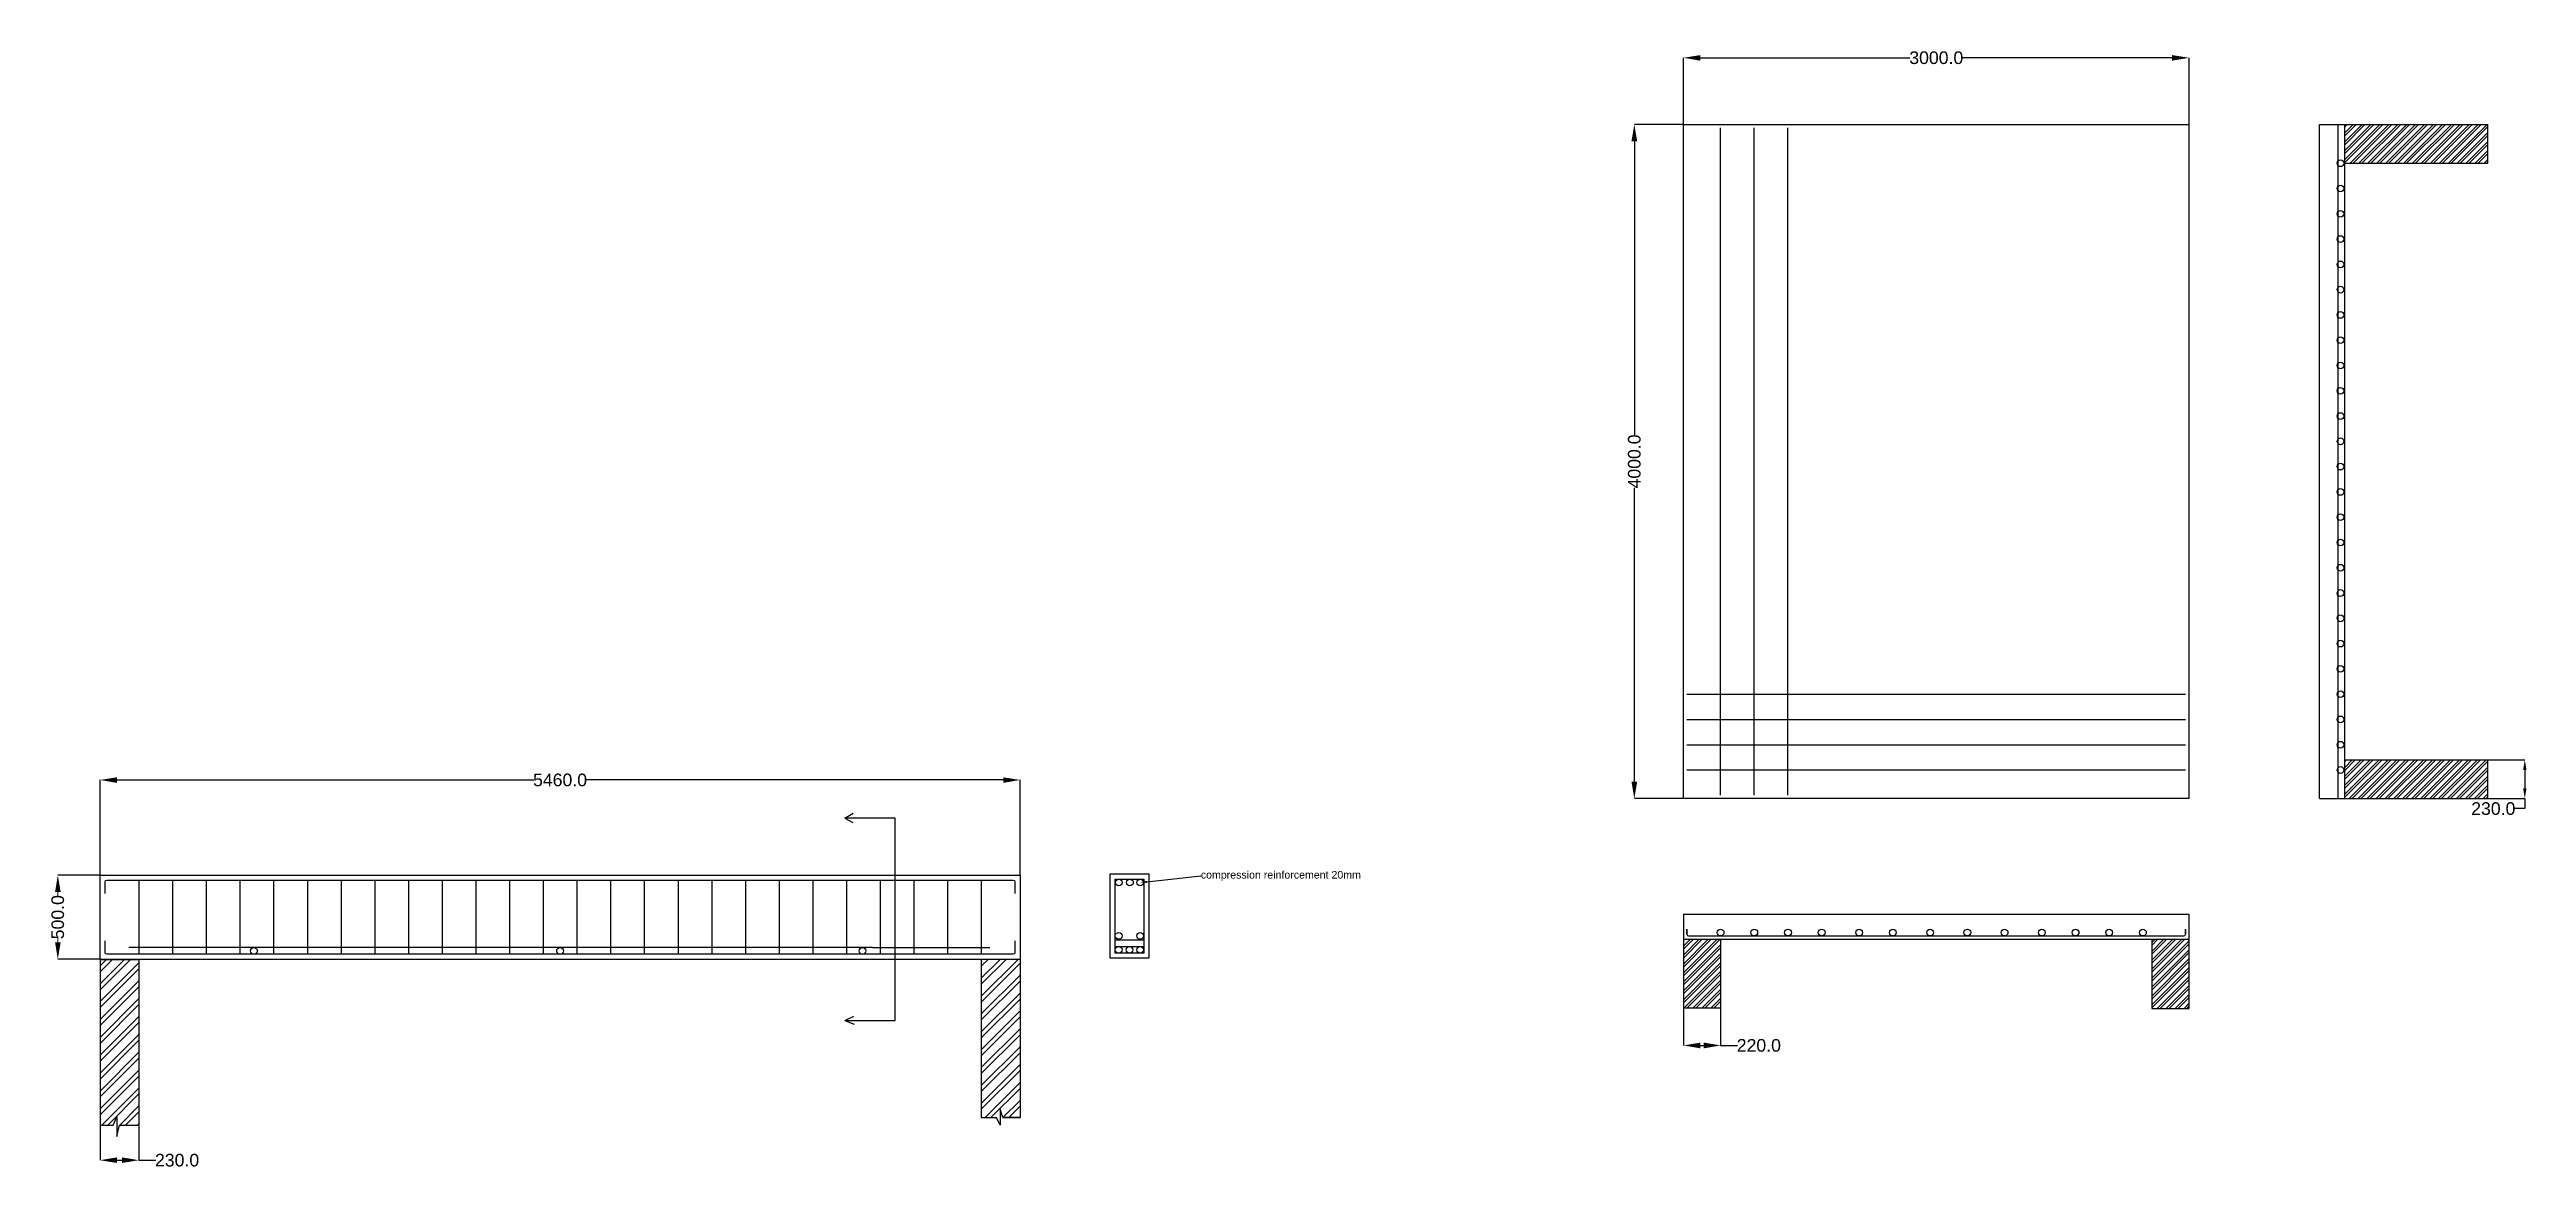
# Model space of a CAD drawing. Header units: inches. Extents: x 448145 to 618619, y -64863 to 148507.
# Drawn here: x 508620 to 523321, y 113106 to 119745 of the extents above; entities that cross this region are included whole.
import ezdxf
from ezdxf import colors
from ezdxf.entities.mleader import LeaderData, LeaderLine
from ezdxf.math import Vec2, Vec3

# ---------------------------------------------------------------- set-up
doc = ezdxf.new("R2010")
doc.units = ezdxf.units.IN
doc.header["$MEASUREMENT"] = 0
doc.styles.get("Standard").update_dxf_attribs({"font": 'Arial.ttf', "height": 75})
doc.dimstyles.get("Standard").update_dxf_attribs({"dimtxt": 25, "dimasz": 1, "dimexe": 0.18, "dimexo": 0.0625, "dimgap": 0, "dimtad": 0, "dimtoh": 1, "dimdec": 0, "dimzin": 0, "dimdsep": 46, "dimtxsty": 'Standard', "dimcen": 0.09, "dimadec": 0, "dimazin": 0, "dimtfac": 1, "dimtdec": 0, "dimtofl": 0, "dimtmove": 0, "dimatfit": 3, "dimfxl": 0, "dimtolj": 1, "dimtzin": 0, "dimarcsym": 0})
pattern_1 = [(45, (504470.404, 114525.313), (-26.516504, 26.516504), []), (45, (504488.08, 114525.313), (-26.516504, 26.516504), [])]

msp = doc.modelspace()

# ---------------------------------------------------------------- blocks, each defined once
blk = doc.blocks.new('*D310')
at = {"color": 0, "lineweight": -2}
for p, q in [((518318, 119301), (518318, 119696)), ((518418, 119696), (519662, 119696)), ((521218, 119696), (519973, 119696)), ((521318, 119301), (521318, 119696))]:
    blk.add_line(p, q, dxfattribs=at)
at = {"color": 0}
for points in [[(518418, 119712), (518418, 119679), (518318, 119696)], [(521218, 119712), (521218, 119679), (521318, 119696)]]:
    blk.add_solid(points, dxfattribs=at)
at = {"layer": 'Defpoints', "color": 0}
for p in [(521318, 119696), (518318, 119301), (521318, 119301)]:
    blk.add_point(p, dxfattribs=at)
at = {"color": 0, "insert": (519818, 119696), "char_height": 75, "attachment_point": 5}
blk.add_mtext('\\A1;3000.0', dxfattribs=at)
blk = doc.blocks.new('*D311')
at = {"color": 0, "lineweight": -2}
for p, q in [((518318, 119301), (518026, 119301)), ((518318, 115301), (518026, 115301))]:
    blk.add_line(p, q, dxfattribs=at)
at = {"color": 0, "lineweight": -3}
for p, q in [((518026, 119201), (518026, 117458)), ((518026, 115401), (518026, 117144))]:
    blk.add_line(p, q, dxfattribs=at)
at = {"color": 0}
for points in [[(518009, 119201), (518043, 119201), (518026, 119301)], [(518009, 115401), (518043, 115401), (518026, 115301)]]:
    blk.add_solid(points, dxfattribs=at)
at = {"layer": 'Defpoints', "color": 0}
for p in [(518318, 119301), (518026, 115301), (518318, 115301)]:
    blk.add_point(p, dxfattribs=at)
at = {"color": 0, "insert": (518026, 117301), "char_height": 75, "attachment_point": 5, "rotation": 90}
blk.add_mtext('\\A1;4000.0', dxfattribs=at)
blk = doc.blocks.new('*D312')
at = {"color": 0, "lineweight": -2}
for p, q in [((508920, 114847), (508920, 115411)), ((509020, 115411), (511495, 115411)), ((514280, 115411), (511806, 115411)), ((514380, 114847), (514380, 115411))]:
    blk.add_line(p, q, dxfattribs=at)
at = {"color": 0}
for points in [[(509020, 115427), (509020, 115394), (508920, 115411)], [(514280, 115427), (514280, 115394), (514380, 115411)]]:
    blk.add_solid(points, dxfattribs=at)
at = {"layer": 'Defpoints', "color": 0}
for p in [(514380, 115411), (508920, 114847), (514380, 114847)]:
    blk.add_point(p, dxfattribs=at)
at = {"color": 0, "insert": (511650, 115411), "char_height": 75, "attachment_point": 5}
blk.add_mtext('\\A1;5460.0', dxfattribs=at)
blk = doc.blocks.new('*D313')
at = {"color": 0, "lineweight": -2}
for p, q in [((508920, 114847), (508669, 114847)), ((508920, 114347), (508669, 114347))]:
    blk.add_line(p, q, dxfattribs=at)
at = {"color": 0, "lineweight": 15}
for p, q in [((508669, 114747), (508669, 114723)), ((508669, 114447), (508669, 114471))]:
    blk.add_line(p, q, dxfattribs=at)
at = {"color": 0}
for points in [[(508653, 114747), (508686, 114747), (508669, 114847)], [(508653, 114447), (508686, 114447), (508669, 114347)]]:
    blk.add_solid(points, dxfattribs=at)
at = {"layer": 'Defpoints', "color": 0}
for p in [(508920, 114847), (508669, 114347), (508920, 114347)]:
    blk.add_point(p, dxfattribs=at)
at = {"color": 0, "insert": (508669, 114597), "char_height": 75, "attachment_point": 5, "rotation": 90}
blk.add_mtext('\\A1;500.0', dxfattribs=at)
blk = doc.blocks.new('*D314')
at = {"color": 0, "lineweight": -2}
for p, q in [((508920, 113364), (508920, 113155)), ((509150, 113364), (509150, 113155)), ((509020, 113155), (509050, 113155)), ((509150, 113155), (509250, 113155))]:
    blk.add_line(p, q, dxfattribs=at)
at = {"color": 0}
for points in [[(509020, 113172), (509020, 113139), (508920, 113155)], [(509050, 113172), (509050, 113139), (509150, 113155)]]:
    blk.add_solid(points, dxfattribs=at)
at = {"layer": 'Defpoints', "color": 0}
for p in [(508920, 113364), (509150, 113364), (509150, 113155)]:
    blk.add_point(p, dxfattribs=at)
at = {"color": 0, "insert": (509377, 113155), "char_height": 75, "attachment_point": 5}
blk.add_mtext('\\A1;230.0', dxfattribs=at)
blk = doc.blocks.new('*D315')
at = {"color": 0, "lineweight": -2}
for p, q in [((518318, 114059), (518318, 113836)), ((518538, 114059), (518538, 113836)), ((518418, 113836), (518438, 113836)), ((518538, 113836), (518638, 113836))]:
    blk.add_line(p, q, dxfattribs=at)
at = {"color": 0}
for points in [[(518418, 113853), (518418, 113819), (518318, 113836)], [(518438, 113853), (518438, 113819), (518538, 113836)]]:
    blk.add_solid(points, dxfattribs=at)
at = {"layer": 'Defpoints', "color": 0}
for p in [(518318, 114059), (518538, 114059), (518538, 113836)]:
    blk.add_point(p, dxfattribs=at)
at = {"color": 0, "insert": (518765, 113836), "char_height": 75, "attachment_point": 5}
blk.add_mtext('\\A1;220.0', dxfattribs=at)
blk = doc.blocks.new('*D316')
at = {"color": 0, "lineweight": -2}
for p, q in [((523092, 115531), (523311, 115531)), ((523311, 115471), (523311, 115361)), ((523092, 115301), (523311, 115301)), ((523311, 115301), (523311, 115241)), ((523311, 115241), (523251, 115241))]:
    blk.add_line(p, q, dxfattribs=at)
at = {"color": 0}
for points in [[(523301, 115471), (523321, 115471), (523311, 115531)], [(523301, 115361), (523321, 115361), (523311, 115301)]]:
    blk.add_solid(points, dxfattribs=at)
at = {"layer": 'Defpoints', "color": 0}
for p in [(523092, 115531), (523092, 115301), (523311, 115301)]:
    blk.add_point(p, dxfattribs=at)
at = {"color": 0, "insert": (523124, 115241), "char_height": 75, "attachment_point": 5}
blk.add_mtext('\\A1;230.0', dxfattribs=at)

# ---------------------------------------------------------------- dimensions: what is measured, and where the dimension line sits
for base, p1, p2, picture, middle in [((521317.936, 119695.66), (518317.936, 119300.575), (521317.936, 119300.575), '*D310', (519817.936, 119695.66)), ((514380.148, 115410.577), (508920.148, 114846.968), (514380.148, 114846.968), '*D312', (511650.148, 115410.577)), ((518537.936, 113836.003), (518317.936, 114058.648), (518537.936, 114058.648), '*D315', (518764.991, 113836.003)), ((509150.148, 113155.487), (508920.148, 113363.719), (509150.148, 113363.719), '*D314', (509377.203, 113155.487))]:
    dim = msp.add_linear_dim(base=base, p1=p1, p2=p2, dimstyle='Standard', override={"dimtxt": 60, "dimasz": 100, "dimdec": 1})
    dim.commit()
    dim.dimension.update_dxf_attribs({"geometry": picture, "text_midpoint": middle})
for base, p1, p2, override, picture, middle in [((518026.004, 115300.575), (518317.936, 119300.575), (518317.936, 115300.575), {"dimtxt": 60, "dimasz": 100, "dimdec": 1, "dimlwd": 65533}, '*D311', (518026.004, 117300.575)), ((523310.863, 115300.575), (523092.354, 115530.575), (523092.354, 115300.575), {"dimtxt": 60, "dimasz": 60, "dimdec": 1}, '*D316', (523123.808, 115240.575)), ((508669.265, 114346.968), (508920.148, 114846.968), (508920.148, 114346.968), {"dimtxt": 60, "dimasz": 100, "dimdec": 1, "dimlwd": 15}, '*D313', (508669.265, 114596.968))]:
    dim = msp.add_linear_dim(base=base, p1=p1, p2=p2, angle=90, dimstyle='Standard', override=override)
    dim.commit()
    dim.dimension.update_dxf_attribs({"geometry": picture, "text_midpoint": middle})

# ---------------------------------------------------------------- hatches: boundary and pattern name
h = msp.add_hatch()
h.set_pattern_fill('ANSI32', color=256, scale=100)
h.set_pattern_definition(pattern_1)
h.paths.add_polyline_path([(523092.354, 115300.575), (523092.354, 115530.575), (522242.354, 115530.575), (522242.354, 115300.575)])
h.paths.add_polyline_path([(522242.354, 119300.575), (522242.354, 119070.575), (523092.354, 119070.575), (523092.354, 119300.575)])
h = msp.add_hatch()
h.set_pattern_fill('ANSI32', color=256, scale=100)
h.set_pattern_definition(pattern_1)
h.paths.add_polyline_path([(518537.936, 114465.737), (518317.936, 114465.737), (518317.936, 114058.648), (518537.936, 114058.648)])
h.paths.add_polyline_path([(521317.936, 114465.737), (521097.936, 114465.737), (521097.936, 114054.646), (521317.936, 114054.646)])
h = msp.add_hatch()
h.set_pattern_fill('ANSI32', color=256, scale=200)
h.set_pattern_definition([(45, (504470.404, 114525.31), (-53.033, 53.033), []), (45, (504505.76, 114525.31), (-53.033, 53.033), [])])
h.paths.add_polyline_path([(509150.148, 114346.968), (508920.148, 114346.968), (508920.148, 113363.719), (509150.148, 113363.719), (509150.148, 113366.924)])
h.paths.add_polyline_path([(514380.148, 114346.968), (514150.148, 114346.968), (514150.148, 113408.351), (514380.148, 113408.351)])

# ---------------------------------------------------------------- linework, layer by layer
for p, q in [((518537.936, 115320.575), (518537.936, 119280.575)), ((518737.936, 115320.575), (518737.936, 119280.575)), ((518937.936, 115320.575), (518937.936, 119280.575)), ((522092.354, 115300.575), (522092.354, 119300.575)), ((522092.354, 119300.575), (523092.354, 119300.575)), ((522202.354, 115300.575), (522202.354, 119300.575)), ((522242.354, 115300.575), (522242.354, 119300.575)), ((523092.354, 119070.575), (523092.354, 119300.575)), ((522242.354, 119070.575), (523092.354, 119070.575)), ((518337.936, 115920.575), (521297.936, 115920.575)), ((518337.936, 115770.575), (521297.936, 115770.575)), ((518337.936, 115620.575), (521297.936, 115620.575)), ((518337.936, 115470.575), (521297.936, 115470.575)), ((522242.354, 115530.575), (523092.354, 115530.575)), ((523092.354, 115300.575), (523092.354, 115530.575)), ((522092.354, 115300.575), (523092.354, 115300.575)), ((513339.645, 115184.022), (513388.859, 115213.601)), ((513339.645, 115184.022), (513387.178, 115158.15)), ((509150.148, 114816.968), (509150.148, 114376.968)), ((509350.148, 114816.968), (509350.148, 114376.968)), ((509550.148, 114816.968), (509550.148, 114376.968)), ((509750.148, 114816.968), (509750.148, 114376.968)), ((509950.148, 114816.968), (509950.148, 114376.968)), ((510150.148, 114816.968), (510150.148, 114376.968)), ((510350.148, 114816.968), (510350.148, 114376.968)), ((510550.148, 114816.968), (510550.148, 114376.968)), ((510750.148, 114816.968), (510750.148, 114376.968)), ((510950.148, 114816.968), (510950.148, 114376.968)), ((511150.148, 114816.968), (511150.148, 114376.968)), ((511350.148, 114816.968), (511350.148, 114376.968)), ((511550.148, 114816.968), (511550.148, 114376.968)), ((511750.148, 114816.968), (511750.148, 114376.968)), ((511950.148, 114816.968), (511950.148, 114376.968)), ((512150.148, 114816.968), (512150.148, 114376.968)), ((512350.148, 114816.968), (512350.148, 114376.968)), ((512550.148, 114816.968), (512550.148, 114376.968)), ((512750.148, 114816.968), (512750.148, 114376.968)), ((512950.148, 114816.968), (512950.148, 114376.968)), ((513150.148, 114816.968), (513150.148, 114376.968)), ((513350.148, 114816.968), (513350.148, 114376.968)), ((513550.148, 114816.968), (513550.148, 114376.968)), ((513750.148, 114816.968), (513750.148, 114376.968)), ((513950.148, 114816.968), (513950.148, 114376.968)), ((514150.148, 114816.968), (514150.148, 114376.968)), ((518317.936, 114615.737), (518317.936, 114615.737)), ((518317.936, 114615.737), (521317.936, 114615.737)), ((518317.936, 114615.737), (518317.936, 114058.648)), ((518337.936, 114525.737), (518337.936, 114495.737)), ((518337.936, 114495.737), (518337.936, 114525.737)), ((521297.936, 114525.737), (521297.936, 114495.737)), ((521297.936, 114495.737), (521297.936, 114525.737)), ((521297.936, 114525.737), (521297.936, 114525.737)), ((521317.936, 114615.737), (521317.936, 114054.646)), ((509833.126, 114416.968), (509090.752, 114416.968)), ((513503.644, 114416.968), (509833.126, 114416.968)), ((513503.644, 114416.968), (514200.627, 114416.968)), ((514944.56, 114463.55), (515114.56, 114463.55)), ((514944.56, 114383.55), (514944.56, 114423.55)), ((514944.56, 114423.55), (515114.56, 114423.55)), ((514944.56, 114383.55), (514944.56, 114413.55)), ((514944.56, 114383.55), (514944.56, 114403.55)), ((518317.936, 114485.737), (518317.936, 114485.737)), ((518317.936, 114485.737), (518317.936, 114485.737)), ((518317.936, 114485.737), (518317.936, 114485.737)), ((518317.936, 114485.737), (518317.936, 114485.737)), ((518317.936, 114485.737), (518317.936, 114485.737)), ((518317.936, 114465.737), (521317.936, 114465.737)), ((518347.936, 114485.737), (521287.936, 114485.737)), ((518537.936, 114465.737), (518537.936, 114058.648)), ((521097.936, 114465.737), (521097.936, 114054.646)), ((508920.148, 114346.968), (508920.148, 113363.719)), ((508920.148, 114346.968), (509150.148, 114346.968)), ((509150.148, 114346.968), (509150.148, 113366.924)), ((514380.148, 114346.968), (514150.148, 114346.968)), ((514150.148, 114346.968), (514150.148, 114346.968)), ((514150.148, 114346.968), (514150.148, 113408.351)), ((514380.148, 114346.968), (514380.148, 113408.351)), ((513339.645, 113984.022), (513393.903, 114010.486)), ((513339.645, 113984.022), (513395.585, 113961.756)), ((518317.936, 114058.648), (518537.936, 114058.648)), ((521097.936, 114054.646), (521317.936, 114054.646)), ((508920.148, 113363.719), (508998.5, 113363.719)), ((508920.148, 113363.719), (508998.5, 113363.719)), ((508998.5, 113363.719), (509020.236, 113413.207)), ((509020.236, 113413.207), (509020.236, 113295.91)), ((509020.236, 113295.91), (509035.148, 113363.719)), ((509035.148, 113363.719), (509150.148, 113363.719)), ((509150.148, 113366.924), (509150.148, 113363.719)), ((514150.148, 113408.351), (514239.939, 113408.351)), ((514150.148, 113408.351), (514239.939, 113408.351)), ((514150.148, 113408.351), (514239.939, 113408.351)), ((514150.148, 113408.351), (514239.939, 113408.351)), ((514150.148, 113408.351), (514239.939, 113408.351)), ((514150.148, 113408.351), (514239.939, 113408.351)), ((514150.148, 113408.351), (514239.939, 113408.351)), ((514262.568, 113362.986), (514239.939, 113408.351)), ((514277.629, 113408.351), (514262.568, 113458.939)), ((514262.568, 113458.939), (514262.568, 113362.986)), ((514265.943, 113408.351), (514265.943, 113408.351)), ((514277.629, 113408.351), (514380.148, 113408.351)), ((514380.148, 113408.351), (514277.629, 113408.351))]:
    msp.add_line(p, q)
for points in [[(518317.936, 119300.575), (521317.936, 119300.575), (521317.936, 115300.575), (518317.936, 115300.575)], [(508920.148, 114846.968), (514380.148, 114846.968), (514380.148, 114346.968), (508920.148, 114346.968)], [(514914.56, 114853.55), (515144.56, 114853.55), (515144.56, 114353.55), (514914.56, 114353.55)], [(514944.56, 114823.55), (515114.56, 114823.55), (515114.56, 114383.55), (514944.56, 114383.55)]]:
    msp.add_lwpolyline(points, close=True)
msp.add_lwpolyline([(513339.645, 113984.022), (513639.645, 113984.022), (513639.645, 115184.022), (513339.645, 115184.022)])
for points in [[(508950.148, 114736.968), (508950.148, 114806.968, -0.414213562), (508960.148, 114816.968), (514340.148, 114816.968, -0.414213562), (514350.148, 114806.968), (514350.148, 114736.968)], [(514350.148, 114456.968), (514350.148, 114386.968, -0.414213562), (514340.148, 114376.968), (508960.148, 114376.968, -0.414213562), (508950.148, 114386.968), (508950.148, 114456.968)]]:
    msp.add_lwpolyline(points, format="xyb")
for centre in [(522217.225, 119070.326), (522217.225, 118920.326), (522217.225, 118770.326), (522217.225, 118620.326), (522217.225, 118470.326), (522217.225, 118320.326), (522217.225, 118170.326), (522217.225, 118020.326), (522217.225, 117870.326), (522217.225, 117720.326), (522217.225, 117570.326), (522217.225, 117420.326), (522217.225, 117270.326), (522217.225, 117120.326), (522217.225, 116970.326), (522217.225, 116820.326), (522217.225, 116670.326), (522217.225, 116520.326), (522217.225, 116370.326), (522217.225, 116220.326), (522217.225, 116070.326), (522217.225, 115920.326), (522217.225, 115770.326), (522217.225, 115620.326), (522217.225, 115470.326), (514966.608, 114802.496), (515032.216, 114802.496), (515093.359, 114802.496), (518537.936, 114505.737), (518737.936, 114505.737), (518737.936, 114505.737), (518937.936, 114505.737), (518937.936, 114505.737), (518937.936, 114505.737), (518937.936, 114505.737), (519137.936, 114505.737), (519137.936, 114505.737), (519137.936, 114505.737), (519360.463, 114505.737), (519360.463, 114505.737), (519560.463, 114505.737), (519560.463, 114505.737), (519781.479, 114505.737), (520002.496, 114505.737), (520223.512, 114505.737), (520444.528, 114505.737), (520644.528, 114505.737), (520644.528, 114505.737), (520644.993, 114505.737), (520844.528, 114505.737), (521044.528, 114505.737), (509833.126, 114396.968), (511650.148, 114396.968), (513445.177, 114396.968), (514965.646, 114485.818), (514965.646, 114403.55), (515029.56, 114403.55), (515093.195, 114485.818), (515093.195, 114403.55)]:
    msp.add_circle(centre, 20)
for centre, start, end in [((518347.936, 114495.737), 180, 270), ((521287.936, 114495.737), 270, 0)]:
    msp.add_arc(centre, 10, start, end)

msp.set_redraw_order([(e.dxf.handle, doc.entitydb.next_handle()) for e in msp.query("TEXT MTEXT ATTDEF DIMENSION ARC_DIMENSION")])  # texts and dimensions are drawn at this point

# ---------------------------------------------------------------- leaders
ml = msp.add_multileader_mtext('Standard')
ml.set_content('compression reinforcement 20mm', color=256)
ml.set_leader_properties()
ml.build(insert=Vec2(0, 0))
ml.multileader.update_dxf_attribs({"dogleg_length": 0.36, "arrow_head_size": 40})
ctx = ml.context
ctx.base_point, ctx.char_height, ctx.arrow_head_size, ctx.landing_gap_size, ctx.plane_origin = Vec3(515452.878, 114842.371), 45, 40, 0.09, Vec3(515093.359, 114802.496)
notes = []
notes.append((ctx, [(0, (1, 1, 0), (515452.518, 114842.371), (1, 0), 0.36, [(0, [(515093.359, 114802.496)], 0, [])])]))
ctx.mtext.insert, ctx.mtext.flow_direction = Vec3(515452.968, 114871.118), 5
for ctx, leaders in notes:
    for number, flags, end, landing, length, lines in leaders:
        leader = LeaderData()
        leader.index, (leader.has_last_leader_line, leader.has_dogleg_vector, leader.attachment_direction) = number, flags
        leader.last_leader_point, leader.dogleg_vector, leader.dogleg_length = Vec3(end), Vec3(landing), length
        for number, points, colour, breaks in lines:
            line = LeaderLine()
            line.index, line.vertices, line.color, line.breaks = number, Vec3.list(points), colors.encode_raw_color(colour), breaks
            leader.lines.append(line)
        ctx.leaders.append(leader)

doc.saveas('drawing.dxf')
